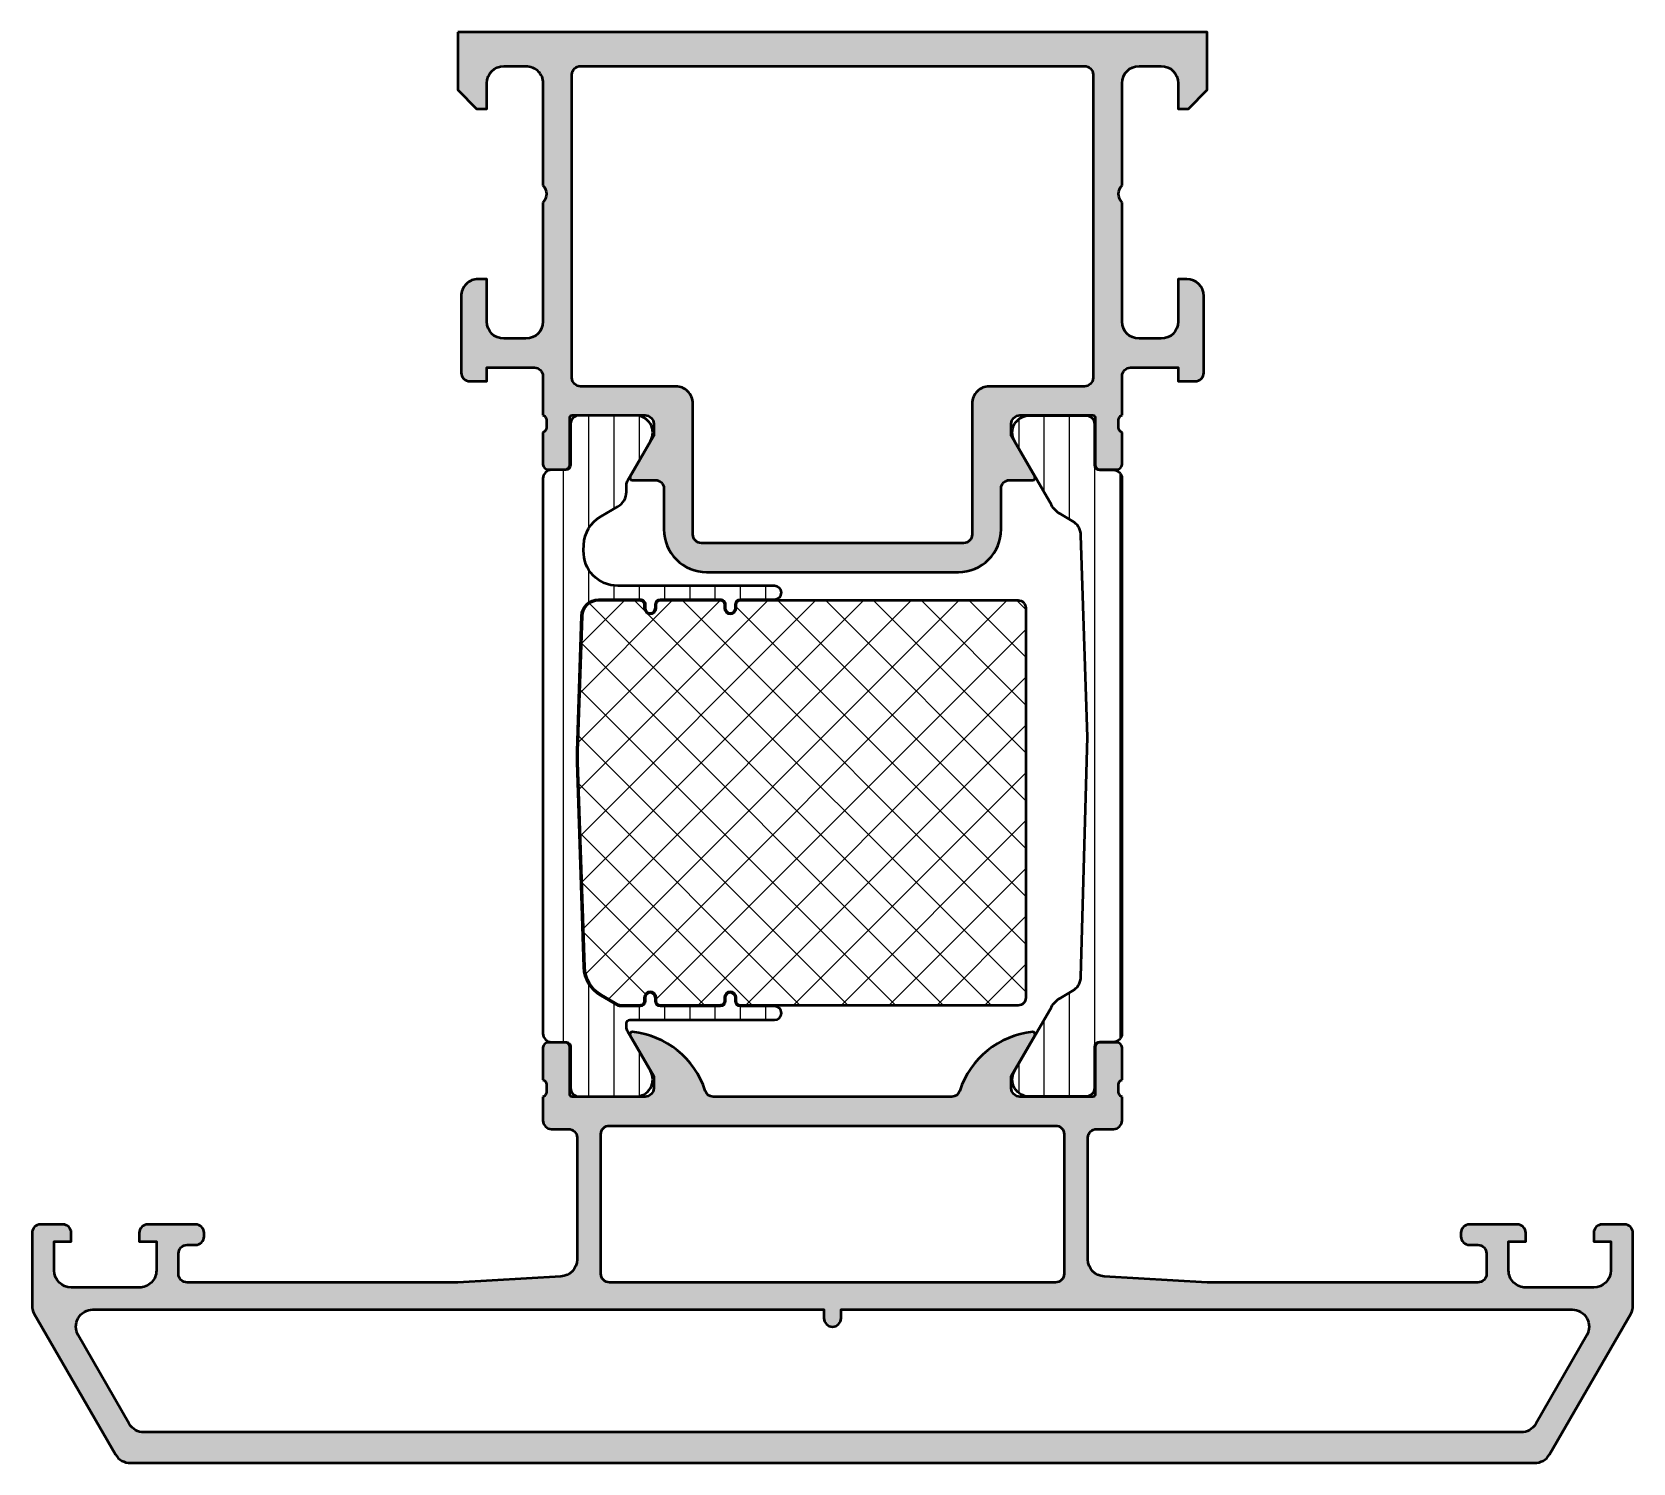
# Model space of a CAD drawing. Extents: x 0 to 94, y 1 to 85.
import ezdxf

# ---------------------------------------------------------------- set-up
doc = ezdxf.new("R2010")
doc.units = 0
for name, color, linetype, lineweight in [('0S-Alu contour', 7, 'Continuous', 50), ('0S-Alu hatch', 252, 'Continuous', 25), ('0S-Plastic contour', 254, 'Continuous', 50), ('0S-Plastic hatch', 253, 'Continuous', 25), ('0S-PT contour', 91, 'Continuous', 50), ('0S-PT hatch', 103, 'Continuous', 25)]:
    doc.layers.add(name, color=color, linetype=linetype, lineweight=lineweight)
pattern_1 = [(90, (0, 0), (-1.4859, 0), [])]

# ---------------------------------------------------------------- blocks, each defined once
blk = doc.blocks.new('398040__44F98DFA_D580_48A5_B816_1C488D845932_')
at = {"layer": '0S-Alu hatch'}
h = blk.add_hatch(color=256, dxfattribs=at)
edge = h.paths.add_edge_path()
edge.add_line((24.99999099870699, 85), (24.99999099870585, 81.60000610351605))
edge.add_line((24.99999099870585, 81.60000610351605), (26.09998947282797, 80.50000000000014))
edge.add_line((26.09998947282797, 80.50000000000014), (26.69998794694895, 80.50000000000011))
edge.add_line((26.69998794694895, 80.50000000000011), (26.69998794694861, 82.00012054488425))
edge.add_ellipse((27.69999346654682, 82.00011502528507), major_axis=(-1.000005519613444, 0), ratio=1, start_angle=270.0003162478584, end_angle=359.99968375205344, ccw=False)
edge.add_line((27.69998794694997, 83.00012054488329), (28.99998336930107, 83.00012054488323))
edge.add_ellipse((28.99999862821769, 82.0001281744037), major_axis=(-0.9999923705959503, 0), ratio=1, start_angle=179.9991257291162, end_angle=270.00087427819267, ccw=False)
edge.add_line((29.99999099869722, 82.00011291561464), (29.99998336931169, 75.99999995296697))
edge.add_ellipse((29.47503578907963, 75.50000761257805), major_axis=(-0.7249567590133342, 0), ratio=1, start_angle=136.3947622149098, end_angle=223.6052377851353, ccw=False)
edge.add_line((29.99998336931209, 75.00001527218951), (30.00003665586455, 67.99999972534704))
edge.add_ellipse((28.99997785813501, 68.00005852307638), major_axis=(-1.000058799458021, 0), ratio=1, start_angle=90.00336866361351, end_angle=179.996631336242, ccw=False)
edge.add_line((29.0000366558635, 66.99999972534683), (27.69998782773912, 66.99999972534735))
edge.add_ellipse((27.7000753444217, 68.00008712281036), major_axis=(-1.000087401292255, 0), ratio=1, start_angle=0.0050070680665044165, end_angle=89.9949861016662, ccw=False)
edge.add_line((26.69998794694827, 67.99999972534886), (26.69998794694864, 70.50001525878903))
edge.add_line((26.69998794694864, 70.50001525878903), (26.19998794693852, 70.50001525878886))
edge.add_arc((26.19996505789214, 69.5000381462446), 0.9999771128062166, 89.9986885242292, 180.0034971356453)
edge.add_line((25.19998794694861, 69.4999771111102), (25.20004898210506, 64.99999972534707))
edge.add_arc((25.70001824148464, 64.99997661371029), 0.4999692599137589, 179.9973514386468, 270.0035228322613)
edge.add_line((25.70004898210554, 64.50000735474157), (26.70004898210475, 64.49999972534715))
edge.add_line((26.70004898210475, 64.49999972534715), (26.70004898210475, 65.29999514771066))
edge.add_line((26.70004898210475, 65.29999514771066), (29.50003665586475, 65.29999514771058))
edge.add_ellipse((29.50003665586481, 64.79999514771072), major_axis=(-0.4999999999998579, 0), ratio=1, start_angle=180, end_angle=270.00000000000614, ccw=False)
edge.add_line((30.00003665586466, 64.79999514771072), (30.00003665586421, 62.50033720962844))
edge.add_ellipse((29.92120020932116, 62.23281661763532), major_axis=(-0.2788950563274364, 0), ratio=1, start_angle=178.8354106259032, end_angle=253.5801235805065, ccw=False)
edge.add_line((30.20003765586421, 62.22714820963695), (30.20003765586421, 61.77355420963696))
edge.add_ellipse((29.92116956022104, 61.76789355015989), major_axis=(-0.2789255417371471, 0), ratio=1, start_angle=106.42459455535419, end_angle=181.1628700728881, ccw=False)
edge.add_line((30.00003665586421, 61.50035020963695), (30.00003665586421, 59.62033920962844))
edge.add_arc((30.30003665586421, 59.62033920962844), 0.3000000000000043, 180, 270)
edge.add_line((30.30003665586421, 59.32033920962844), (31.28001097490699, 59.32033920962844))
edge.add_arc((31.28001097490699, 59.62033920962845), 0.3000000000000043, 269.9999999999993, 360)
edge.add_line((31.580010974907, 59.62033920962845), (31.580010974907, 62.38033720962843))
edge.add_ellipse((31.70001097490658, 62.38033720962842), major_axis=(-0.1199999999995818, 0), ratio=1, start_angle=270.0000000000034, end_angle=360, ccw=False)
edge.add_line((31.70001097490657, 62.500337209628), (35.99999361723296, 62.50034669530624))
edge.add_ellipse((36.00000393734346, 62.00035701541653), major_axis=(-0.4999896799962082, 0), ratio=1, start_angle=179.9988173780284, end_angle=270.00118262196145, ccw=False)
edge.add_line((36.49999361723317, 62.00034669530595), (36.49999361723293, 61.30034974706417))
edge.add_line((36.49999361723293, 61.30034974706417), (35.11174898832705, 58.89582399022776))
edge.add_arc((35.23871003118762, 58.83914027023604), 0.1390401039856604, 155.9408883990604, 266.6087467658954)
edge.add_line((35.23048525541681, 58.70034364354842), (36.59999361722789, 58.70034364354841))
edge.add_ellipse((36.59999361723266, 58.20034364354854), major_axis=(-0.4999999999998721, 0), ratio=1, start_angle=180, end_angle=270.0000000005455, ccw=False)
edge.add_line((37.09999361723253, 58.20034364354854), (37.09999361723312, 55.80003967285242))
edge.add_arc((39.59999361723354, 55.8000396728522), 2.500000000000415, 180, 270.0000000000002)
edge.add_line((39.59999361723355, 53.30003967285178), (54.39987178941673, 53.30003967285211))
edge.add_arc((54.39987178941674, 55.80003967285222), 2.500000000000113, 269.9999999999998, 360)
edge.add_line((56.89987178941684, 55.80003967285222), (56.89987178941684, 58.20034364354868))
edge.add_ellipse((57.399871789416, 58.20034364354858), major_axis=(-0.4999999999991545, 0), ratio=1, start_angle=269.9999999994178, end_angle=360, ccw=False)
edge.add_line((57.39987178942108, 58.70034364354774), (58.76938015123339, 58.70034364354774))
edge.add_arc((58.76115537546215, 58.83914027023583), 0.1390401039861504, 273.3912532342744, 384.0591116010899)
edge.add_line((58.88811641832301, 58.89582399022808), (57.49987178941676, 61.30034974706317))
edge.add_line((57.49987178941676, 61.30034974706317), (57.49987178941698, 62.00034669530556))
edge.add_ellipse((57.99986146930676, 62.00035701541648), major_axis=(-0.4999896799962792, 0), ratio=1, start_angle=-90.00118262192979, end_angle=0.0011826219716795094, ccw=False)
edge.add_line((57.99987178941698, 62.50034669530625), (62.29993820799101, 62.5003372094434))
edge.add_ellipse((62.29993820799101, 62.38038557645545), major_axis=(-0.1199516329879557, 0), ratio=1, start_angle=180, end_angle=270.0000000000034, ccw=False)
edge.add_line((62.41988984097897, 62.38038557645545), (62.41988984097898, 59.62038757645546))
edge.add_arc((62.71988984097899, 59.62038757645546), 0.3000000000000078, 180, 269.9999999999986)
edge.add_line((62.71988984097898, 59.32038757645544), (63.69986416002177, 59.32038757645544))
edge.add_arc((63.69986416002177, 59.62038757645544), 0.3000000000000043, 270, 360)
edge.add_line((63.99986416002178, 59.62038757645544), (63.99986416002177, 61.50039857646396))
edge.add_ellipse((64.07873125566496, 61.7679419169869), major_axis=(-0.2789255417371639, 0), ratio=1, start_angle=-1.1628700728853119, end_angle=73.57540544464138, ccw=False)
edge.add_line((63.79986316002177, 61.77360257646395), (63.79986316002177, 62.22719657646395))
edge.add_ellipse((64.07870060656482, 62.2328649844623), major_axis=(-0.2788950563274373, 0), ratio=1, start_angle=-73.58012358050922, end_angle=1.1645893740924862, ccw=False)
edge.add_line((63.99986416002178, 62.50038557645543), (63.99986416002257, 64.79999514771055))
edge.add_ellipse((64.4998641600227, 64.79999514771056), major_axis=(-0.5000000000001208, 0), ratio=1, start_angle=270.00000000000165, end_angle=360, ccw=False)
edge.add_line((64.49986416002268, 65.29999514771069), (67.29985183378203, 65.29999514771077))
edge.add_line((67.29985183378203, 65.29999514771077), (67.29985183378203, 64.49999972534715))
edge.add_line((67.29985183378203, 64.49999972534715), (68.29985183378203, 64.50000735474154))
edge.add_arc((68.29988257440252, 64.99997661370998), 0.4999692599134721, 269.9964771677863, 360.0026485613531)
edge.add_line((68.79985183378182, 64.999999725347), (68.79991286893805, 69.49999972534692))
edge.add_arc((67.7998253983689, 69.49991225477811), 1.000087474394374, 0.0050112559646679, 89.99498874390596)
edge.add_line((67.79991286893805, 70.49999972534727), (67.29991286893805, 70.49999972534727))
edge.add_line((67.29991286893805, 70.49999972534727), (67.29991286893794, 67.9999997253475))
edge.add_ellipse((66.29982547146477, 68.0000871228099), major_axis=(-1.00008740129199, 0), ratio=1, start_angle=90.00501389832527, end_angle=179.994992931788, ccw=False)
edge.add_line((66.2999129881472, 66.99999972534715), (64.99986416002268, 66.99999972534738))
edge.add_ellipse((64.9999229577515, 68.0000585230764), major_axis=(-1.000058799457524, 0), ratio=1, start_angle=0.0033686637580103707, end_angle=89.99663133636778, ccw=False)
edge.add_line((63.99986416002246, 67.99999972534539), (63.99986416002246, 74.99999972534727))
edge.add_ellipse((64.52470350034099, 75.49999972534727), major_axis=(-0.7248836686986376, 0), ratio=1, start_angle=-43.61157673630407, end_angle=43.611576736303675, ccw=False)
edge.add_line((63.99986416002246, 75.99999972534727), (63.99986416002256, 82.00043483925435))
edge.add_ellipse((64.99991896871019, 82.00038766035019), major_axis=(-1.000054809800492, 0), ratio=1, start_angle=270.0031401344274, end_angle=359.997296995918, ccw=False)
edge.add_line((64.99986416002162, 83.00044246864876), (66.29991298814736, 83.00044246864852))
edge.add_ellipse((66.29982654253158, 82.0003561415644), major_axis=(-1.000086330820219, 0), ratio=1, start_angle=180.0053828449331, end_angle=269.99504745860844, ccw=False)
edge.add_line((67.29991286893826, 82.00045009804211), (67.29991286893794, 80.49999257278967))
edge.add_line((67.29991286893794, 80.49999257278967), (67.89988845487623, 80.49999257278986))
edge.add_line((67.89988845487623, 80.49999257278986), (68.99986404558608, 81.59996792030879))
edge.add_line((68.99986404558608, 81.59996792030879), (68.99986404558622, 85.00000000000033))
edge.add_line((68.99986404558622, 85.00000000000033), (24.99999099870699, 85))
edge = h.paths.add_edge_path()
edge.add_ellipse((32.19998642130246, 82.50000305175816), major_axis=(-0.5000000002325466, 0), ratio=1, start_angle=269.99825147215273, end_angle=360, ccw=False)
edge.add_line((32.20000168008646, 83.00000305175784), (61.79984890123357, 83.00000305175809))
edge.add_ellipse((61.79984616036562, 82.50000031089014), major_axis=(-0.500002740875468, 0), ratio=1, start_angle=180.0003140784808, end_angle=269.9996859213895, ccw=False)
edge.add_line((62.29984890123358, 82.50000305175763), (62.29984890123335, 64.70034974706374))
edge.add_ellipse((61.79984890123318, 64.70034974706374), major_axis=(-0.5000000000001706, 0), ratio=1, start_angle=90.00000000000648, end_angle=180, ccw=False)
edge.add_line((61.79984890123323, 64.20034974706357), (56.19987636705359, 64.20034974706414))
edge.add_arc((56.19987431988976, 63.20035179422808), 0.9999979528381494, 89.99988270591233, 180.0001172937092)
edge.add_line((55.1998763670537, 63.20034974706402), (55.19985347886999, 55.49999694824267))
edge.add_ellipse((54.69984274668643, 55.50003819936842), major_axis=(-0.5000107338851818, 0), ratio=1, start_angle=90.00210403669212, end_angle=179.99527307066, ccw=False)
edge.add_line((54.69986110826453, 55.00002746582038), (39.30000429838553, 55.00002746582048))
edge.add_ellipse((39.30002265996374, 55.50003819936842), major_axis=(-0.5000107338850684, 0), ratio=1, start_angle=0.004726929340108654, end_angle=89.99789596329572, ccw=False)
edge.add_line((38.80001192778029, 55.49999694824226), (38.79998903959647, 63.20034974707034))
edge.add_arc((37.79999108676025, 63.20035179422757), 0.99999795283832, 359.9998827062908, 450.0001172940974)
edge.add_line((37.79998903959624, 64.2003497470638), (32.19998642106957, 64.2003497470638))
edge.add_ellipse((32.19998642106968, 64.70034974706368), major_axis=(-0.4999999999998864, 0), ratio=1, start_angle=0, end_angle=89.99999999998698, ccw=False)
edge.add_line((31.6999864210698, 64.70034974706368), (31.69998642106991, 82.50000305175816))
at = {"layer": '0S-Alu contour', "color": 7}
for points in [[(24.99999099870699, 85), (24.99999099870585, 81.60000610351605), (26.09998947282797, 80.50000000000014), (26.69998794694895, 80.50000000000011), (26.69998794694861, 82.00012054488425)], [(67.29991286893826, 82.00045009804211), (67.29991286893794, 80.49999257278967), (67.89988845487623, 80.49999257278986), (68.99986404558608, 81.59996792030879), (68.99986404558622, 85.00000000000033), (24.99999099870699, 85)], [(27.69998794694997, 83.00012054488329), (28.99998336930107, 83.00012054488323)], [(32.20000168008646, 83.00000305175784), (61.79984890123357, 83.00000305175809)], [(64.99986416002162, 83.00044246864876), (66.29991298814736, 83.00044246864852)], [(29.99999099869722, 82.00011291561464), (29.99998336931169, 75.99999995296697)], [(31.6999864210698, 64.70034974706368), (31.69998642106991, 82.50000305175816)], [(62.29984890123358, 82.50000305175763), (62.29984890123335, 64.70034974706374)], [(63.99986416002246, 75.99999972534727), (63.99986416002256, 82.00043483925435)], [(29.99998336931209, 75.00001527218951), (30.00003665586455, 67.99999972534704)], [(63.99986416002246, 67.99999972534539), (63.99986416002246, 74.99999972534727)], [(26.69998794694827, 67.99999972534886), (26.69998794694864, 70.50001525878903), (26.19998794693852, 70.50001525878886)], [(67.79991286893805, 70.49999972534727), (67.29991286893805, 70.49999972534727), (67.29991286893794, 67.9999997253475)], [(25.19998794694861, 69.4999771111102), (25.20004898210506, 64.99999972534707)], [(68.79985183378182, 64.999999725347), (68.79991286893805, 69.49999972534692)], [(29.0000366558635, 66.99999972534683), (27.69998782773912, 66.99999972534735)], [(66.2999129881472, 66.99999972534715), (64.99986416002268, 66.99999972534738)], [(25.70004898210554, 64.50000735474157), (26.70004898210475, 64.49999972534715), (26.70004898210475, 65.29999514771066), (29.50003665586475, 65.29999514771058)], [(64.49986416002268, 65.29999514771069), (67.29985183378203, 65.29999514771077), (67.29985183378203, 64.49999972534715), (68.29985183378203, 64.50000735474154)], [(30.00003665586466, 64.79999514771072), (30.00003665586421, 62.50033720962844)], [(37.79998903959624, 64.2003497470638), (32.19998642106957, 64.2003497470638)], [(61.79984890123323, 64.20034974706357), (56.19987636705359, 64.20034974706414)], [(63.99986416002178, 62.50038557645543), (63.99986416002257, 64.79999514771055)], [(38.80001192778029, 55.49999694824226), (38.79998903959647, 63.20034974707034)], [(55.1998763670537, 63.20034974706402), (55.19985347886999, 55.49999694824267)], [(30.20003765586421, 62.22714820963695), (30.20003765586421, 61.77355420963696)], [(31.580010974907, 59.62033920962845), (31.580010974907, 62.38033720962843)], [(31.70001097490657, 62.500337209628), (35.99999361723296, 62.50034669530624)], [(57.99987178941698, 62.50034669530625), (62.29993820799101, 62.5003372094434)], [(62.41988984097897, 62.38038557645545), (62.41988984097898, 59.62038757645546)], [(63.79986316002177, 61.77360257646395), (63.79986316002177, 62.22719657646395)], [(30.00003665586421, 61.50035020963695), (30.00003665586421, 59.62033920962844)], [(36.49999361723317, 62.00034669530595), (36.49999361723293, 61.30034974706417), (35.11174898832705, 58.89582399022776)], [(58.88811641832301, 58.89582399022808), (57.49987178941676, 61.30034974706317), (57.49987178941698, 62.00034669530556)], [(63.99986416002178, 59.62038757645544), (63.99986416002177, 61.50039857646396)], [(30.30003665586421, 59.32033920962844), (31.28001097490699, 59.32033920962844)], [(62.71988984097898, 59.32038757645544), (63.69986416002177, 59.32038757645544)], [(35.23048525541681, 58.70034364354842), (36.59999361722789, 58.70034364354841)], [(57.39987178942108, 58.70034364354774), (58.76938015123339, 58.70034364354774)], [(37.09999361723253, 58.20034364354854), (37.09999361723312, 55.80003967285242)], [(56.89987178941684, 55.80003967285222), (56.89987178941684, 58.20034364354868)], [(54.69986110826453, 55.00002746582038), (39.30000429838553, 55.00002746582048)], [(39.59999361723355, 53.30003967285178), (54.39987178941673, 53.30003967285211)]]:
    blk.add_lwpolyline(points, dxfattribs=at)
at = {"layer": '0S-Alu contour', "color": 7, "extrusion": (0, 0, -1)}
for centre, radius, start, end in [((-27.69999346654682, 82.00011502528507), 1.000005519613444, 0.0003162479465275, 89.9996837521416), ((-28.99999862821769, 82.0001281744037), 0.9999923705959503, 89.99912572180733, 180.0008742708838), ((-32.19998642130246, 82.50000305175816), 0.5000000002325466, 0, 90.00174852784727), ((-61.79984616036562, 82.50000031089014), 0.500002740875468, 90.00031407861044, 179.9996859215192), ((-64.99991896871019, 82.00038766035019), 1.000054809800492, 0.0027030040819815, 89.99685986557262), ((-66.29982654253158, 82.0003561415644), 1.000086330820219, 90.00495254139155, 179.9946171550669), ((-29.47503578907963, 75.50000761257805), 0.7249567590133342, 136.3947622148647, 223.6052377850902), ((-64.52470350034099, 75.49999972534727), 0.7248836686986376, 316.3884232636963, 43.6115767363041), ((-27.7000753444217, 68.00008712281036), 1.000087401292255, 270.0050138983338, 359.9949929319335), ((-28.99997785813501, 68.00005852307638), 1.000058799458021, 180.003368663758, 269.9966313363865), ((-64.9999229577515, 68.0000585230764), 1.000058799457524, 270.0033686636322, 359.996631336242), ((-66.29982547146477, 68.0000871228099), 1.00008740129199, 180.0050070682121, 269.9949861016747), ((-29.50003665586481, 64.79999514771072), 0.4999999999998579, 89.99999999999388, 180), ((-64.4998641600227, 64.79999514771056), 0.5000000000001208, 0, 89.99999999999837), ((-32.19998642106968, 64.70034974706368), 0.4999999999998864, 270.000000000013, 0), ((-61.79984890123318, 64.70034974706374), 0.5000000000001706, 180, 269.9999999999935), ((-29.92120020932116, 62.23281661763532), 0.2788950563274364, 106.4198764194935, 181.1645893740969), ((-31.70001097490658, 62.38033720962842), 0.1199999999995818, 0, 89.99999999999662), ((-36.00000393734346, 62.00035701541653), 0.4999896799962082, 89.99881737803852, 180.0011826219717), ((-57.99986146930676, 62.00035701541648), 0.4999896799962792, 359.9988173780283, 90.00118262192973), ((-62.29993820799101, 62.38038557645545), 0.1199516329879557, 89.99999999999662, 180), ((-64.07870060656482, 62.2328649844623), 0.2788950563274373, 358.8354106259075, 73.58012358050927), ((-29.92116956022104, 61.76789355015989), 0.2789255417371471, 178.8371299271119, 253.5754054446458), ((-64.07873125566496, 61.7679419169869), 0.2789255417371639, 286.4245945553586, 1.162870072885284), ((-36.59999361723266, 58.20034364354854), 0.4999999999998721, 89.99999999945447, 180), ((-57.399871789416, 58.20034364354858), 0.4999999999991545, 0, 90.00000000058216), ((-39.30002265996374, 55.50003819936842), 0.5000107338850684, 270.0021040367043, 359.9952730706599), ((-54.69984274668643, 55.50003819936842), 0.5000107338851818, 180.0047269293401, 269.9978959633079)]:
    blk.add_arc(centre, radius, start, end, dxfattribs=at)
at = {"layer": '0S-Alu contour', "color": 7}
for centre, radius, start, end in [((26.19996505789214, 69.5000381462446), 0.9999771128062166, 89.9986885242292, 180.0034971356453), ((67.7998253983689, 69.49991225477811), 1.000087474394374, 0.0050112559646679, 89.99498874390596), ((25.70001824148464, 64.99997661371029), 0.4999692599137589, 179.9973514386468, 270.0035228322613), ((68.29988257440252, 64.99997661370998), 0.4999692599134721, 269.9964771677863, 0.0026485613531484), ((37.79999108676025, 63.20035179422757), 0.99999795283832, 359.9998827062908, 90.00011729409745), ((56.19987431988976, 63.20035179422808), 0.9999979528381494, 89.99988270591233, 180.0001172937092), ((30.30003665586421, 59.62033920962844), 0.3000000000000043, 180, 270), ((31.28001097490699, 59.62033920962845), 0.3000000000000043, 269.9999999999993, 0), ((62.71988984097899, 59.62038757645546), 0.3000000000000078, 180, 269.9999999999986), ((63.69986416002177, 59.62038757645544), 0.3000000000000043, 270, 0), ((35.23871003118762, 58.83914027023604), 0.1390401039856604, 155.9408883990604, 266.6087467658954), ((58.76115537546215, 58.83914027023583), 0.1390401039861504, 273.3912532342744, 24.05911160108992), ((39.59999361723354, 55.8000396728522), 2.500000000000415, 180, 270.0000000000002), ((54.39987178941674, 55.80003967285222), 2.500000000000113, 269.9999999999998, 0)]:
    blk.add_arc(centre, radius, start, end, dxfattribs=at)
blk = doc.blocks.new('284163__CD37706F_D395_4E23_A7D4_A0CE91E773E0___7D90B9B9_1B23_477F_A422_43624CDB668D_')
at = {"layer": '0S-Plastic hatch'}
h = blk.add_hatch(dxfattribs=at)
h.set_pattern_fill('ANSI31', color=256, scale=0.4680000000000001, angle=45, style=0)
h.set_pattern_definition(pattern_1)
edge = h.paths.add_edge_path()
edge.add_line((30.00003665586419, 58.78999250437644), (30.00003665586422, 26.20998650437637))
edge.add_arc((30.50003665586422, 26.20998650437637), 0.5, 180, 270.0000000000081)
edge.add_line((30.50003665586429, 25.70998650437637), (31.32036932912176, 25.70998650437648))
edge.add_ellipse((31.32036932912177, 25.40998650437642), major_axis=(-0.3000000000000647, 0), ratio=1, start_angle=180, end_angle=270.0000000000007, ccw=False)
edge.add_line((31.62036932912183, 25.40998650437642), (31.62003469981566, 23.00998812144017))
edge.add_arc((32.12003067725435, 23.00998548181517), 0.4999959774456543, 179.9996975182267, 270.0003024811965)
edge.add_line((32.12003331687951, 22.50998950437649), (35.43519600369568, 22.50998950437649))
edge.add_arc((35.44707344677556, 23.50991896506141), 0.9999999999998763, 269.3194566383534, 389.9999965993499)
edge.add_line((36.31309888023615, 24.00991891366054), (34.96702393913387, 26.34138942201761))
edge.add_ellipse((35.40003665586415, 26.59138939631712), major_axis=(-0.4999999999998948, 0), ratio=1, start_angle=0, end_angle=29.99999659934548, ccw=False)
edge.add_line((34.90003665586426, 26.59138939631715), (34.90003665586423, 26.8100022334565))
edge.add_ellipse((35.10003665586421, 26.8100022334565), major_axis=(-0.1999999999999815, 0), ratio=1, start_angle=269.99999999999795, end_angle=360, ccw=False)
edge.add_line((35.10003665586422, 27.01000223345648), (43.60003665586424, 27.01000223345643))
edge.add_arc((43.60003665586425, 27.41000223345642), 0.3999999999999879, 269.999999999998, 449.9999999999979)
edge.add_line((43.60003665586427, 27.81000223345641), (41.60003665586432, 27.81000223345644))
edge.add_ellipse((41.60003665586435, 28.1100022334565), major_axis=(-0.3000000000000575, 0), ratio=1, start_angle=0, end_angle=89.99999999999591, ccw=False)
edge.add_line((41.30003665586428, 28.11000223345649), (41.3000366558642, 28.31000223345652))
edge.add_arc((41.00003665586423, 28.31000223345652), 0.2999999999999687, 0, 180)
edge.add_line((40.70003665586426, 28.31000223345652), (40.70003665586435, 28.11000223345662))
edge.add_ellipse((40.40003665586417, 28.11000223345656), major_axis=(-0.3000000000001748, 0), ratio=1, start_angle=90.000000000015, end_angle=180, ccw=False)
edge.add_line((40.40003665586425, 27.81000223345638), (36.90003665586425, 27.81000223345647))
edge.add_ellipse((36.90003665586426, 28.11000223345649), major_axis=(-0.300000000000022, 0), ratio=1, start_angle=0, end_angle=89.99999999999733, ccw=False)
edge.add_line((36.60003665586424, 28.11000223345649), (36.60003665586413, 28.31000223345652))
edge.add_arc((36.30003665586415, 28.31000223345652), 0.2999999999999829, 0, 180)
edge.add_line((36.00003665586417, 28.31000223345652), (36.00003665586425, 28.11000223345656))
edge.add_ellipse((35.70003665586423, 28.11000223345652), major_axis=(-0.3000000000000256, 0), ratio=1, start_angle=90.00000000000682, end_angle=180, ccw=False)
edge.add_line((35.70003665586426, 27.8100022334565), (34.53593504066382, 27.81000223345652))
edge.add_ellipse((34.53593504066384, 28.010002233088), major_axis=(-0.1999999996314727, 0), ratio=1, start_angle=59.99999999999301, end_angle=89.99999999999392, ccw=False)
edge.add_line((34.43593504084808, 27.83679715265027), (33.39913255755735, 28.43539521648166))
edge.add_ellipse((34.39913239212839, 30.16744611064351), major_axis=(-1.999999992277242, 0), ratio=1, start_angle=1.7229977105125158, end_angle=60.00000534461242, ccw=False)
edge.add_line((32.40003665586426, 30.10731120930062), (32.00541722590028, 42.13200459598545))
edge.add_ellipse((42.00003665584349, 42.46000223345704), major_axis=(-9.99999999997926, 0), ratio=1, start_angle=-1.8796251589935764, end_angle=1.8796251589964754, ccw=False)
edge.add_line((32.00541722590025, 42.78799987092812), (32.26319157721832, 50.72280199720378))
edge.add_ellipse((33.26265352021472, 50.69000223345658), major_axis=(-1.000000000000002, 0), ratio=1, start_angle=269.9999999999992, end_angle=358.12037484100546, ccw=False)
edge.add_line((33.26265352021473, 51.69000223345658), (35.70003665586428, 51.6900022334565))
edge.add_ellipse((35.70003665586428, 51.39000223345654), major_axis=(-0.2999999999999687, 0), ratio=1, start_angle=180, end_angle=270.00000000000136, ccw=False)
edge.add_line((36.00003665586425, 51.39000223345654), (36.00003665586422, 51.19000223345652))
edge.add_arc((36.3000366558642, 51.19000223345651), 0.2999999999999829, 180, 360)
edge.add_line((36.60003665586419, 51.19000223345651), (36.60003665586419, 51.3900022334565))
edge.add_ellipse((36.90003665586414, 51.3900022334565), major_axis=(-0.2999999999999545, 0), ratio=1, start_angle=270, end_angle=360, ccw=False)
edge.add_line((36.90003665586414, 51.69000223345646), (40.40003665586439, 51.69000223345651))
edge.add_ellipse((40.4000366558644, 51.39000223345659), major_axis=(-0.299999999999919, 0), ratio=1, start_angle=180, end_angle=270.00000000000136, ccw=False)
edge.add_line((40.70003665586432, 51.39000223345659), (40.70003665586424, 51.19000223345648))
edge.add_arc((41.00003665586423, 51.19000223345651), 0.2999999999999971, 180, 360)
edge.add_line((41.30003665586423, 51.19000223345651), (41.30003665586428, 51.39000223345651))
edge.add_ellipse((41.60003665586425, 51.39000223345655), major_axis=(-0.2999999999999687, 0), ratio=1, start_angle=270.00000000000273, end_angle=360, ccw=False)
edge.add_line((41.60003665586424, 51.69000223345651), (43.60003665586424, 51.6900022334565))
edge.add_arc((43.60003665586424, 52.09000223345649), 0.3999999999999844, 270, 450)
edge.add_line((43.60003665586424, 52.49000223345647), (34.38789806816391, 52.49000223345642))
edge.add_ellipse((34.38789806816388, 54.49000223345644), major_axis=(-2.000000000000014, 0), ratio=1, start_angle=-1.8796251589948838, end_angle=90.0000000000008, ccw=False)
edge.add_line((32.38897418217108, 54.55560176095083), (32.4000366558642, 54.89269325761212))
edge.add_ellipse((34.3991323998477, 54.8325583560371), major_axis=(-2.000000000000091, 0), ratio=1, start_angle=299.9999946553896, end_angle=358.2770022894894, ccw=False)
edge.add_line((33.39913256141517, 56.56460925688709), (34.40003657508047, 57.14248132995298))
edge.add_arc((33.90003665586416, 58.00850678037795), 1.000000000000033, 299.9999946553925, 360)
edge.add_line((34.9000366558642, 58.00850678037795), (34.90003665586426, 58.40858961243582))
edge.add_ellipse((35.40003665586421, 58.40858961243576), major_axis=(-0.4999999999999574, 0), ratio=1, start_angle=330.0000034006557, end_angle=360, ccw=False)
edge.add_line((34.96702393913388, 58.65858958673529), (36.31309888023627, 60.99006009509238))
edge.add_arc((35.44707344677565, 61.49006004369154), 0.9999999999999037, 330.0000034006489, 450.6805433616453)
edge.add_line((35.4351960036958, 62.48998950437648), (32.12003331687939, 62.48998950437648))
edge.add_arc((32.12003067725424, 61.98999352693769), 0.499995977445768, 89.99969751880435, 180.0003024805684)
edge.add_line((31.62003469981544, 61.989990887318), (31.62036932912172, 59.58999250437645))
edge.add_ellipse((31.3203693291217, 59.58999250437645), major_axis=(-0.3000000000000114, 0), ratio=1, start_angle=90.00000000001148, end_angle=180, ccw=False)
edge.add_line((31.32036932912177, 59.28999250437644), (30.50003665586419, 59.28999250437644))
edge.add_arc((30.50003665586419, 58.78999250437644), 0.5, 90, 180)
at = {"layer": '0S-Plastic contour', "color": 7}
for points in [[(35.4351960036958, 62.48998950437648), (32.12003331687939, 62.48998950437648)], [(31.62003469981544, 61.989990887318), (31.62036932912172, 59.58999250437645)], [(34.96702393913388, 58.65858958673529), (36.31309888023627, 60.99006009509238)], [(31.32036932912177, 59.28999250437644), (30.50003665586419, 59.28999250437644)], [(30.00003665586419, 58.78999250437644), (30.00003665586422, 26.20998650437637)], [(34.9000366558642, 58.00850678037795), (34.90003665586426, 58.40858961243582)], [(33.39913256141517, 56.56460925688709), (34.40003657508047, 57.14248132995298)], [(32.38897418217108, 54.55560176095083), (32.4000366558642, 54.89269325761212)], [(43.60003665586424, 52.49000223345647), (34.38789806816391, 52.49000223345642)], [(33.26265352021473, 51.69000223345658), (35.70003665586428, 51.6900022334565)], [(36.00003665586425, 51.39000223345654), (36.00003665586422, 51.19000223345652)], [(36.60003665586419, 51.19000223345651), (36.60003665586419, 51.3900022334565)], [(36.90003665586414, 51.69000223345646), (40.40003665586439, 51.69000223345651)], [(40.70003665586432, 51.39000223345659), (40.70003665586424, 51.19000223345648)], [(41.30003665586423, 51.19000223345651), (41.30003665586428, 51.39000223345651)], [(41.60003665586424, 51.69000223345651), (43.60003665586424, 51.6900022334565)], [(32.00541722590025, 42.78799987092812), (32.26319157721832, 50.72280199720378)], [(32.40003665586426, 30.10731120930062), (32.00541722590028, 42.13200459598545)], [(34.43593504084808, 27.83679715265027), (33.39913255755735, 28.43539521648166)], [(36.00003665586417, 28.31000223345652), (36.00003665586425, 28.11000223345656)], [(36.60003665586424, 28.11000223345649), (36.60003665586413, 28.31000223345652)], [(40.70003665586426, 28.31000223345652), (40.70003665586435, 28.11000223345662)], [(41.30003665586428, 28.11000223345649), (41.3000366558642, 28.31000223345652)], [(35.70003665586426, 27.8100022334565), (34.53593504066382, 27.81000223345652)], [(40.40003665586425, 27.81000223345638), (36.90003665586425, 27.81000223345647)], [(43.60003665586427, 27.81000223345641), (41.60003665586432, 27.81000223345644)], [(34.90003665586426, 26.59138939631715), (34.90003665586423, 26.8100022334565)], [(36.31309888023615, 24.00991891366054), (34.96702393913387, 26.34138942201761)], [(35.10003665586422, 27.01000223345648), (43.60003665586424, 27.01000223345643)], [(30.50003665586429, 25.70998650437637), (31.32036932912176, 25.70998650437648)], [(31.62036932912183, 25.40998650437642), (31.62003469981566, 23.00998812144017)], [(32.12003331687951, 22.50998950437649), (35.43519600369568, 22.50998950437649)]]:
    blk.add_lwpolyline(points, dxfattribs=at)
for centre, radius, start, end in [((32.12003067725424, 61.98999352693769), 0.499995977445768, 89.99969751880435, 180.0003024805684), ((35.44707344677565, 61.49006004369154), 0.9999999999999037, 330.0000034006489, 90.68054336164532), ((30.50003665586419, 58.78999250437644), 0.5, 90, 180), ((33.90003665586416, 58.00850678037795), 1.000000000000033, 299.9999946553925, 0), ((43.60003665586424, 52.09000223345649), 0.3999999999999844, 270, 90), ((36.3000366558642, 51.19000223345651), 0.2999999999999829, 180, 0), ((41.00003665586423, 51.19000223345651), 0.2999999999999971, 180, 0), ((36.30003665586415, 28.31000223345652), 0.2999999999999829, 0, 180), ((41.00003665586423, 28.31000223345652), 0.2999999999999687, 0, 180), ((43.60003665586425, 27.41000223345642), 0.3999999999999879, 269.999999999998, 89.99999999999797), ((30.50003665586422, 26.20998650437637), 0.5, 180, 270.0000000000081), ((35.44707344677556, 23.50991896506141), 0.9999999999998763, 269.3194566383534, 29.99999659934991), ((32.12003067725435, 23.00998548181517), 0.4999959774456543, 179.9996975182267, 270.0003024811965)]:
    blk.add_arc(centre, radius, start, end, dxfattribs=at)
at = {"layer": '0S-Plastic contour', "color": 7, "extrusion": (0, 0, -1)}
for centre, radius, start, end in [((-31.3203693291217, 59.58999250437645), 0.3000000000000114, 180, 269.9999999999885), ((-35.40003665586421, 58.40858961243576), 0.4999999999999574, 0, 29.99999659934428), ((-34.3991323998477, 54.8325583560371), 2.000000000000091, 1.722997710510562, 60.00000534461038), ((-34.38789806816388, 54.49000223345644), 2.000000000000014, 269.9999999999992, 1.879625158994947), ((-33.26265352021472, 50.69000223345658), 1.000000000000002, 1.879625158994559, 90.00000000000081), ((-35.70003665586428, 51.39000223345654), 0.2999999999999687, 89.99999999999864, 180), ((-36.90003665586414, 51.3900022334565), 0.2999999999999545, 0, 90), ((-40.4000366558644, 51.39000223345659), 0.299999999999919, 89.99999999999864, 180), ((-41.60003665586425, 51.39000223345655), 0.2999999999999687, 0, 89.99999999999729), ((-42.00003665584349, 42.46000223345704), 9.99999999997926, 358.1203748410035, 1.879625158993589), ((-34.39913239212839, 30.16744611064351), 1.999999992277242, 299.9999946553876, 358.2770022894875), ((-34.53593504066384, 28.010002233088), 0.1999999996314727, 270.0000000000061, 300.000000000007), ((-35.70003665586423, 28.11000223345652), 0.3000000000000256, 180, 269.9999999999932), ((-36.90003665586426, 28.11000223345649), 0.300000000000022, 270.0000000000027, 0), ((-40.40003665586417, 28.11000223345656), 0.3000000000001748, 180, 269.999999999985), ((-41.60003665586435, 28.1100022334565), 0.3000000000000575, 270.0000000000041, 0), ((-35.10003665586421, 26.8100022334565), 0.1999999999999815, 0, 90.00000000000205), ((-35.40003665586415, 26.59138939631712), 0.4999999999998948, 330.0000034006545, 0), ((-31.32036932912177, 25.40998650437642), 0.3000000000000647, 89.99999999999935, 180)]:
    blk.add_arc(centre, radius, start, end, dxfattribs=at)
blk = doc.blocks.new('284163__AC6A9613_CDB4_4783_960A_5907B646279E___E37B9AEB_A713_4C09_BD04_06123331AA9B_')
at = {"layer": '0S-Plastic hatch'}
h = blk.add_hatch(dxfattribs=at)
h.set_pattern_fill('ANSI31', color=256, scale=0.4680000000000001, angle=45, style=0)
h.set_pattern_definition(pattern_1)
edge = h.paths.add_edge_path()
edge.add_line((63.99000556992234, 58.78998982546693), (63.99000289195249, 26.20998650531575))
edge.add_ellipse((63.49000556992216, 26.2099838264065), major_axis=(-0.4999973220374942, 0), ratio=1, start_angle=89.99969301797529, end_angle=180.000306982385, ccw=False)
edge.add_line((63.49000289101297, 25.70998650437618), (62.67967155767985, 25.7099865043763))
edge.add_arc((62.67967155767986, 25.40998650437622), 0.3000000000000753, 90.00000000000136, 180)
edge.add_line((62.37967155767979, 25.40998650437622), (62.38000618698595, 23.00998812143999))
edge.add_ellipse((61.88001020954726, 23.00998548181501), major_axis=(-0.4999959774456543, 0), ratio=1, start_angle=89.99969751880349, end_angle=180.0003024817733, ccw=False)
edge.add_line((61.88000756992209, 22.50998950437632), (58.56484488310593, 22.50998950437631))
edge.add_ellipse((58.55296744002608, 23.50991896506123), major_axis=(-0.9999999999998797, 0), ratio=1, start_angle=-29.999996599349174, end_angle=90.68054336164528, ccw=False)
edge.add_line((57.68694200656547, 24.00991891366035), (59.85390553508648, 27.76321035766788))
edge.add_ellipse((61.15294368527604, 27.01321043476963), major_axis=(-1.499999999998432, 0), ratio=1, start_angle=299.9950461054329, end_angle=330.0000034006391, ccw=False)
edge.add_line((60.40305600521525, 28.31231338191752), (61.09105709083564, 28.70945168347257))
edge.add_arc((60.59113197079429, 29.57552031490507), 0.9999999999998793, 299.9950461054579, 358.0947021428516)
edge.add_line((61.59057911676814, 29.54227272244369), (61.9720211233456, 43.59998950343616))
edge.add_line((61.9720211233456, 43.59998950343616), (61.59057911676814, 55.45770628630869))
edge.add_arc((60.5911319707939, 55.4244586938471), 1.000000000000269, 1.905297857159096, 60.00495389455298)
edge.add_line((61.09105709083531, 56.29052732528005), (60.40305600521526, 56.68766562683504))
edge.add_ellipse((61.1529436852771, 57.9867685739839), major_axis=(-1.499999999999789, 0), ratio=1, start_angle=29.99999659935372, end_angle=60.00495389455108, ccw=False)
edge.add_line((59.85390553508626, 57.23676865108514), (57.68694200656534, 60.9900600950922))
edge.add_ellipse((58.55296744002597, 61.49006004369136), major_axis=(-0.9999999999999097, 0), ratio=1, start_angle=-90.68054336164528, end_angle=29.99999659935088, ccw=False)
edge.add_line((58.56484488310582, 62.48998950437631), (61.88000756992221, 62.48998950437631))
edge.add_ellipse((61.88001020954735, 61.9899935269375), major_axis=(-0.4999959774457751, 0), ratio=1, start_angle=179.9996975194317, end_angle=270.0003024811932, ccw=False)
edge.add_line((62.38000618698616, 61.98999088731781), (62.37967155767989, 59.58999250437626))
edge.add_arc((62.67967155767986, 59.58999250437623), 0.2999999999999829, 180, 269.9999999999986)
edge.add_line((62.67967155767985, 59.28999250437625), (63.49000289101309, 59.28999250437625))
edge.add_ellipse((63.49000556993664, 58.78999250439054), major_axis=(-0.4999999999928805, 0), ratio=1, start_angle=179.9996930188024, end_angle=270.0003069820262, ccw=False)
at = {"layer": '0S-Plastic contour', "color": 7}
for points in [[(58.56484488310582, 62.48998950437631), (61.88000756992221, 62.48998950437631)], [(62.38000618698616, 61.98999088731781), (62.37967155767989, 59.58999250437626)], [(59.85390553508626, 57.23676865108514), (57.68694200656534, 60.9900600950922)], [(62.67967155767985, 59.28999250437625), (63.49000289101309, 59.28999250437625)], [(63.99000556992234, 58.78998982546693), (63.99000289195249, 26.20998650531575)], [(61.09105709083531, 56.29052732528005), (60.40305600521526, 56.68766562683504)], [(61.59057911676814, 29.54227272244369), (61.9720211233456, 43.59998950343616), (61.59057911676814, 55.45770628630869)], [(60.40305600521525, 28.31231338191752), (61.09105709083564, 28.70945168347257)], [(57.68694200656547, 24.00991891366035), (59.85390553508648, 27.76321035766788)], [(62.37967155767979, 25.40998650437622), (62.38000618698595, 23.00998812143999)], [(63.49000289101297, 25.70998650437618), (62.67967155767985, 25.7099865043763)], [(61.88000756992209, 22.50998950437632), (58.56484488310593, 22.50998950437631)]]:
    blk.add_lwpolyline(points, dxfattribs=at)
at = {"layer": '0S-Plastic contour', "color": 7, "extrusion": (0, 0, -1)}
for centre, radius, start, end in [((-58.55296744002597, 61.49006004369136), 0.9999999999999097, 330.0000034006491, 90.68054336164532), ((-61.88001020954735, 61.9899935269375), 0.4999959774457751, 89.9996975188068, 180.0003024805684), ((-63.49000556993664, 58.78999250439054), 0.4999999999928805, 89.99969301797383, 180.0003069811977), ((-61.1529436852771, 57.9867685739839), 1.49999999999979, 299.995046105449, 330.0000034006463), ((-61.15294368527604, 27.01321043476963), 1.499999999998432, 29.99999659936088, 60.00495389456713), ((-63.49000556992216, 26.2099838264065), 0.4999973220374942, 179.999693017615, 270.0003069820247), ((-58.55296744002608, 23.50991896506123), 0.9999999999998797, 269.3194566383547, 29.99999659934919), ((-61.88001020954726, 23.00998548181501), 0.4999959774456543, 179.9996975182267, 270.0003024811965)]:
    blk.add_arc(centre, radius, start, end, dxfattribs=at)
at = {"layer": '0S-Plastic contour', "color": 7}
for centre, radius, start, end in [((62.67967155767986, 59.58999250437623), 0.2999999999999829, 180, 269.9999999999986), ((60.5911319707939, 55.4244586938471), 1.000000000000269, 1.905297857159096, 60.00495389455298), ((60.59113197079429, 29.57552031490507), 0.9999999999998793, 299.9950461054579, 358.0947021428516), ((62.67967155767986, 25.40998650437622), 0.3000000000000753, 90.00000000000136, 180)]:
    blk.add_arc(centre, radius, start, end, dxfattribs=at)
blk = doc.blocks.new('371250__6106EE3A_7262_47FA_8F64_D0658A08811B_')
at = {"layer": '0S-PT hatch'}
h = blk.add_hatch(dxfattribs=at)
h.set_pattern_fill('ANSI37', color=256, scale=0.625, angle=90, style=0)
h.set_pattern_definition([(135, (0, 0), (-1.403165018917055, -1.403165018917055), []), (225, (0, 0), (1.403165018917055, -1.403165018917055), [])])
edge = h.paths.add_edge_path()
edge.add_ellipse((57.90003665586418, 51.19000223345649), major_axis=(-0.4500000000000171, 0), ratio=1, start_angle=180, end_angle=270.0000000000018, ccw=False)
edge.add_line((58.3500366558642, 51.19000223345648), (58.35003665586423, 28.31000223345649))
edge.add_ellipse((57.90003665586425, 28.31000223345648), major_axis=(-0.4499999999999816, 0), ratio=1, start_angle=90.00000000000091, end_angle=180, ccw=False)
edge.add_line((57.90003665586425, 27.8600022334565), (41.60003665586422, 27.86000223345644))
edge.add_ellipse((41.60003665586424, 28.11000223345645), major_axis=(-0.2500000000000142, 0), ratio=1, start_angle=0, end_angle=89.99999999999352, ccw=False)
edge.add_line((41.35003665586423, 28.11000223345644), (41.35003665586419, 28.31000223345649))
edge.add_arc((41.00003665586418, 28.31000223345648), 0.3500000000000227, 0, 180)
edge.add_line((40.65003665586416, 28.31000223345648), (40.65003665586426, 28.11000223345648))
edge.add_ellipse((40.4000366558642, 28.11000223345651), major_axis=(-0.250000000000071, 0), ratio=1, start_angle=89.99999999999352, end_angle=180, ccw=False)
edge.add_line((40.40003665586417, 27.86000223345644), (36.90003665586421, 27.86000223345644))
edge.add_ellipse((36.90003665586422, 28.11000223345648), major_axis=(-0.2500000000000391, 0), ratio=1, start_angle=0, end_angle=89.9999999999967, ccw=False)
edge.add_line((36.65003665586418, 28.11000223345648), (36.65003665586421, 28.31000223345649))
edge.add_arc((36.30003665586419, 28.31000223345648), 0.3500000000000227, 0, 180)
edge.add_line((35.95003665586417, 28.31000223345648), (35.95003665586428, 28.11000223345649))
edge.add_ellipse((35.70003665586425, 28.11000223345653), major_axis=(-0.2500000000000355, 0), ratio=1, start_angle=89.99999999998528, end_angle=180, ccw=False)
edge.add_line((35.70003665586418, 27.8600022334565), (34.53593504066391, 27.8600022334565))
edge.add_ellipse((34.5359350429967, 28.01000224179379), major_axis=(-0.1500000083372975, 0), ratio=1, start_angle=59.99999910894451, end_angle=89.99999910894002, ccw=False)
edge.add_line((34.4609350368078, 27.88009842517221), (33.42413255351805, 28.47869648900293))
edge.add_ellipse((34.39913239212836, 30.16744611064341), major_axis=(-1.949999992277179, 0), ratio=1, start_angle=1.7210023747031755, end_angle=60.000005344608724, ccw=False)
edge.add_line((32.45001200879229, 30.10888246027171), (32.05539032305014, 42.13364458417228))
edge.add_ellipse((42.00028857712651, 42.46000227509019), major_axis=(-9.950251787083213, 0), ratio=1, start_angle=-1.8796724993547969, end_angle=1.8795778186367897, ccw=False)
edge.add_line((32.05539086236662, 42.78637639985521), (32.31316467436805, 50.72116200901635))
edge.add_ellipse((33.26265352021468, 50.6900022334565), major_axis=(-0.9500000000000488, 0), ratio=1, start_angle=269.99999999999784, end_angle=358.12037484100483, ccw=False)
edge.add_line((33.26265352021471, 51.64000223345655), (35.70003665586421, 51.64000223345651))
edge.add_ellipse((35.70003665586423, 51.39000223345651), major_axis=(-0.2499999999999929, 0), ratio=1, start_angle=180, end_angle=270.0000000000049, ccw=False)
edge.add_line((35.95003665586423, 51.3900022334565), (35.95003665586423, 51.19000223345649))
edge.add_arc((36.3000366558642, 51.1900022334565), 0.3499999999999801, 180, 360)
edge.add_line((36.65003665586418, 51.1900022334565), (36.65003665586418, 51.39000223345647))
edge.add_ellipse((36.90003665586417, 51.39000223345649), major_axis=(-0.2499999999999858, 0), ratio=1, start_angle=270, end_angle=360, ccw=False)
edge.add_line((36.90003665586417, 51.64000223345648), (40.40003665586428, 51.64000223345649))
edge.add_ellipse((40.40003665586428, 51.3900022334565), major_axis=(-0.2499999999999858, 0), ratio=1, start_angle=180, end_angle=270, ccw=False)
edge.add_line((40.65003665586426, 51.39000223345652), (40.65003665586424, 51.19000223345651))
edge.add_arc((41.00003665586422, 51.1900022334565), 0.3499999999999801, 180, 360)
edge.add_line((41.35003665586419, 51.1900022334565), (41.35003665586423, 51.39000223345654))
edge.add_ellipse((41.60003665586417, 51.39000223345654), major_axis=(-0.2499999999999432, 0), ratio=1, start_angle=270.00000000000324, end_angle=360, ccw=False)
edge.add_line((41.60003665586415, 51.64000223345649), (57.90003665586417, 51.64000223345651))
at = {"layer": '0S-PT contour', "color": 7}
for points in [[(33.26265352021471, 51.64000223345655), (35.70003665586421, 51.64000223345651)], [(35.95003665586423, 51.3900022334565), (35.95003665586423, 51.19000223345649)], [(36.65003665586418, 51.1900022334565), (36.65003665586418, 51.39000223345647)], [(36.90003665586417, 51.64000223345648), (40.40003665586428, 51.64000223345649)], [(40.65003665586426, 51.39000223345652), (40.65003665586424, 51.19000223345651)], [(41.35003665586419, 51.1900022334565), (41.35003665586423, 51.39000223345654)], [(41.60003665586415, 51.64000223345649), (57.90003665586417, 51.64000223345651)], [(58.3500366558642, 51.19000223345648), (58.35003665586423, 28.31000223345649)], [(32.05539086236662, 42.78637639985521), (32.31316467436805, 50.72116200901635)], [(32.45001200879229, 30.10888246027171), (32.05539032305014, 42.13364458417228)], [(34.4609350368078, 27.88009842517221), (33.42413255351805, 28.47869648900293)], [(35.95003665586417, 28.31000223345648), (35.95003665586428, 28.11000223345649)], [(36.65003665586418, 28.11000223345648), (36.65003665586421, 28.31000223345649)], [(40.65003665586416, 28.31000223345648), (40.65003665586426, 28.11000223345648)], [(41.35003665586423, 28.11000223345644), (41.35003665586419, 28.31000223345649)], [(35.70003665586418, 27.8600022334565), (34.53593504066391, 27.8600022334565)], [(40.40003665586417, 27.86000223345644), (36.90003665586421, 27.86000223345644)], [(57.90003665586425, 27.8600022334565), (41.60003665586422, 27.86000223345644)]]:
    blk.add_lwpolyline(points, dxfattribs=at)
at = {"layer": '0S-PT contour', "color": 7, "extrusion": (0, 0, -1)}
for centre, radius, start, end in [((-33.26265352021468, 50.6900022334565), 0.9500000000000488, 1.879625158995141, 90.00000000000216), ((-35.70003665586423, 51.39000223345651), 0.2499999999999929, 89.99999999999511, 180), ((-36.90003665586417, 51.39000223345649), 0.2499999999999858, 0, 90), ((-40.40003665586428, 51.3900022334565), 0.2499999999999858, 90, 180), ((-41.60003665586417, 51.39000223345654), 0.2499999999999432, 0, 89.99999999999675), ((-57.90003665586418, 51.19000223345649), 0.4500000000000171, 89.9999999999982, 180), ((-42.00028857712651, 42.46000227509019), 9.950251787083213, 358.1204221813632, 1.879672499354734), ((-34.39913239212836, 30.16744611064341), 1.949999992277179, 299.9999946553913, 358.2789976252968), ((-57.90003665586425, 28.31000223345648), 0.4499999999999816, 180, 269.9999999999991), ((-34.5359350429967, 28.01000224179379), 0.1500000083372975, 270.0000008910601, 300.0000008910555), ((-35.70003665586425, 28.11000223345653), 0.2500000000000355, 180, 270.0000000000147), ((-36.90003665586422, 28.11000223345648), 0.2500000000000391, 270.0000000000033, 0), ((-40.4000366558642, 28.11000223345651), 0.250000000000071, 180, 270.0000000000065), ((-41.60003665586424, 28.11000223345645), 0.2500000000000142, 270.0000000000065, 0)]:
    blk.add_arc(centre, radius, start, end, dxfattribs=at)
at = {"layer": '0S-PT contour', "color": 7}
for centre, radius, start, end in [((36.3000366558642, 51.1900022334565), 0.3499999999999801, 180, 0), ((41.00003665586422, 51.1900022334565), 0.3499999999999801, 180, 0), ((36.30003665586419, 28.31000223345648), 0.3500000000000227, 0, 180), ((41.00003665586418, 28.31000223345648), 0.3500000000000227, 0, 180)]:
    blk.add_arc(centre, radius, start, end, dxfattribs=at)
blk = doc.blocks.new('347480__6B364304_8D29_43BD_B2CE_F0F7A4046954_')
at = {"layer": '0S-Alu hatch'}
h = blk.add_hatch(color=256, dxfattribs=at)
edge = h.paths.add_edge_path()
edge.add_arc((30.50000089307732, 21.09999799728371), 0.5, 180, 270)
edge.add_line((30.50000089307732, 20.59999799728371), (31.50000089307731, 20.59999799728371))
edge.add_ellipse((31.50000089307731, 20.09999799728371), major_axis=(-0.5000000000000036, 0), ratio=1, start_angle=180, end_angle=269.9999999999996, ccw=False)
edge.add_line((32.00000089307732, 20.09999799728371), (32.00000089307732, 12.9444885253904))
edge.add_ellipse((31.00001022148989, 12.94447682080055), major_axis=(-0.9999906716559251, 0), ratio=1, start_angle=93.26926935201021, end_angle=180.0006706298244, ccw=False)
edge.add_line((31.05703824659294, 11.94611358642555), (25.00000280042686, 11.59999847412086))
edge.add_line((25.00000280042686, 11.59999847412086), (9.10000890394157, 11.59999847412086))
edge.add_ellipse((9.100005264584905, 12.0999948347642), major_axis=(-0.4999963606565802, 0), ratio=1, start_angle=-0.000417042864683026, end_angle=90.00041704258962, ccw=False)
edge.add_line((8.60000890394157, 12.09999847412327), (8.60000890394157, 13.30000305175747))
edge.add_ellipse((9.100011644809268, 13.30000031088989), major_axis=(-0.5000027408752105, 0), ratio=1, start_angle=270.0003140785809, end_angle=359.99968592151924, ccw=False)
edge.add_line((9.10000890394157, 13.80000305175758), (9.60000890394157, 13.80000305175758))
edge.add_arc((9.600021785517795, 14.29999017018136), 0.4999871185897141, 269.9985238420675, 360.0014761578453)
edge.add_line((10.10000890394157, 14.30000305175682), (10.10000890394157, 14.49999999999977))
edge.add_arc((9.600022703926255, 14.50001379998446), 0.4999862002057592, 359.9984185945515, 450.001581405406)
edge.add_line((9.60000890394157, 14.99999999999977), (6.799990593394694, 14.99999999999977))
edge.add_arc((6.800039329168681, 14.49995126422578), 0.5000487381489312, 90.00558416400675, 179.994415836045)
edge.add_line((6.299990593394694, 14.49999999999932), (6.299990593394694, 13.99999999999977))
edge.add_line((6.299990593394694, 13.99999999999977), (7.299990593394694, 13.99999999999977))
edge.add_line((7.299990593394694, 13.99999999999977), (7.299990593394694, 12.30000305175758))
edge.add_ellipse((6.300037843102484, 12.29995580302608), major_axis=(-0.999952751408484, 0), ratio=1, start_angle=89.9990412743008, end_angle=180.0027072808267, ccw=False)
edge.add_line((6.300021110973018, 11.30000305175758), (2.299990593394694, 11.30000305175758))
edge.add_ellipse((2.300033771894345, 12.30004623025723), major_axis=(-1.000043179431801, 0), ratio=1, start_angle=0.00247383901108833, end_angle=89.9975261610225, ccw=False)
edge.add_line((1.299990593394694, 12.300003051757), (1.300049721202311, 13.99999999999989))
edge.add_line((1.300049721202311, 13.99999999999989), (2.300049721202311, 13.99999999999977))
edge.add_line((2.300049721202311, 13.99999999999977), (2.300049721202311, 14.49999999999977))
edge.add_arc((1.799999769986369, 14.49995004878383), 0.500049953710817, 0.0057234159238532, 89.99427658409537)
edge.add_line((1.800049721202283, 14.99999999999977), (0.5000008930773119, 14.99999999999977))
edge.add_arc((0.5000508442931972, 14.49995004878391), 0.5000499537107319, 90.00572341590134, 179.9942765840761)
edge.add_line((8.930773402e-07, 14.5), (-8.930773435e-07, 10.25881933083676))
edge.add_arc((0.9999991069224872, 10.2588187781987), 0.9999999999999833, 179.9999683412259, 210.0000000000003)
edge.add_line((0.1339737031380657, 9.758818778198702), (4.90220494791937, 1.5))
edge.add_arc((5.768230351703811, 2.000000000000004), 1.000000000000004, 210.0000000000001, 270.0000000000004)
edge.add_line((5.768230351703818, 1), (88.23175712933606, 1))
edge.add_arc((88.23175712933606, 2.000000000000007), 1.000000000000012, 270, 329.9999999999999)
edge.add_line((89.09778253312051, 1.5), (93.86601377790181, 9.758818778198616))
edge.add_arc((92.99998837411736, 10.25881877819862), 1.00000000000001, 330.0000000000001, 360.0000316702843)
edge.add_line((93.99998837411722, 10.25881933094936), (93.99998658796255, 14.49999999999988))
edge.add_arc((93.4999366367467, 14.4999500487839), 0.5000499537107458, 0.0057234159238532, 89.99427658410028)
edge.add_line((93.49998658796257, 14.99999999999977), (92.19993775983757, 14.99999999999977))
edge.add_arc((92.1999877110535, 14.49995004878384), 0.5000499537108027, 90.00572341590625, 179.9942765840761)
edge.add_line((91.69993775983757, 14.49999999999993), (91.69993775983757, 13.99999999999977))
edge.add_line((91.69993775983757, 13.99999999999977), (92.69993775983755, 13.99999999999989))
edge.add_line((92.69993775983755, 13.99999999999989), (92.69999688764518, 12.3000030517577))
edge.add_ellipse((91.69995370914555, 12.30004623025723), major_axis=(-1.000043179431803, 0), ratio=1, start_angle=90.00247383897761, end_angle=179.9975261609891, ccw=False)
edge.add_line((91.69999688764518, 11.30000305175758), (87.69996637006682, 11.30000305175758))
edge.add_ellipse((87.69994963793738, 12.29995580302606), major_axis=(-0.9999527514084658, 0), ratio=1, start_angle=-0.0027072808267121218, end_angle=90.00095872569841, ccw=False)
edge.add_line((86.69999688764518, 12.30000305175771), (86.69999688764518, 13.99999999999977))
edge.add_line((86.69999688764518, 13.99999999999977), (87.69999688764518, 13.99999999999977))
edge.add_line((87.69999688764518, 13.99999999999977), (87.69999688764518, 14.49999999999966))
edge.add_arc((87.19994815187118, 14.49995126422577), 0.5000487381489455, 0.0055841639549441, 89.99441583599162)
edge.add_line((87.19999688764518, 14.99999999999977), (84.39997857709832, 14.99999999999977))
edge.add_arc((84.3999647771136, 14.50001379998447), 0.499986200205745, 89.99841859459237, 180.0015814054484)
edge.add_line((83.89997857709831, 14.49999999999941), (83.89997857709831, 14.30000305175758))
edge.add_arc((84.39996569552208, 14.29999017018136), 0.4999871185897141, 179.9985238419079, 270.0014761579325)
edge.add_line((84.39997857709832, 13.80000305175758), (84.8999785770983, 13.80000305175758))
edge.add_ellipse((84.89997583623061, 13.30000031088989), major_axis=(-0.5000027408752105, 0), ratio=1, start_angle=180.0003140784808, end_angle=269.99968592141886, ccw=False)
edge.add_line((85.39997857709831, 13.30000305175671), (85.39997857709831, 12.09999847412075))
edge.add_ellipse((84.89998221645496, 12.09999483476421), major_axis=(-0.4999963606565962, 0), ratio=1, start_angle=89.9995829574122, end_angle=180.0004170428646, ccw=False)
edge.add_line((84.8999785770983, 11.59999847412086), (68.99998468061303, 11.59999847412086))
edge.add_line((68.99998468061303, 11.59999847412086), (62.94294923444694, 11.94611358642555))
edge.add_ellipse((62.99997725955, 12.94447682080056), major_axis=(-0.9999906716559332, 0), ratio=1, start_angle=-0.0006706298242988851, end_angle=86.7307306479895, ccw=False)
edge.add_line((61.99998658796257, 12.94448852538987), (61.99998658796257, 20.09999799728371))
edge.add_ellipse((62.49998658796256, 20.09999799728371), major_axis=(-0.4999999999999929, 0), ratio=1, start_angle=269.9999999999992, end_angle=360, ccw=False)
edge.add_line((62.49998658796257, 20.59999799728371), (63.49998658796256, 20.59999799728371))
edge.add_arc((63.49998658796256, 21.09999799728371), 0.5, 270, 360)
edge.add_line((63.99998658796256, 21.09999799728371), (64.0000042309374, 22.4999895043763))
edge.add_ellipse((64.07884067748046, 22.76751009636944), major_axis=(-0.2788950563274501, 0), ratio=1, start_angle=-1.1645893740953284, end_angle=73.58012358050729, ccw=False)
edge.add_line((63.80000323093739, 22.7731785043678), (63.80000323093739, 23.22677250436777))
edge.add_ellipse((64.07887132658055, 23.23243316384483), major_axis=(-0.2789255417371434, 0), ratio=1, start_angle=-73.5754054446461, end_angle=1.1628700728862214, ccw=False)
edge.add_line((64.00000423093739, 23.49997650436777), (64.0000042309374, 25.3799875043763))
edge.add_arc((63.70000423093739, 25.3799875043763), 0.3000000000000114, 0, 90)
edge.add_line((63.70000423093739, 25.67998750437631), (62.72002991189461, 25.67998750437631))
edge.add_arc((62.72002991189461, 25.3799875043763), 0.3000000000000114, 90, 180)
edge.add_line((62.4200299118946, 25.3799875043763), (62.4200299118946, 22.6199895043763))
edge.add_ellipse((62.30002991189457, 22.6199895043763), major_axis=(-0.120000000000033, 0), ratio=1, start_angle=90, end_angle=180, ccw=False)
edge.add_line((62.30002991189457, 22.49998950437627), (58.00000423093741, 22.49998950437626))
edge.add_ellipse((58.0000042309374, 22.99998950437626), major_axis=(-0.4999999999999965, 0), ratio=1, start_angle=0, end_angle=90.0000000000008, ccw=False)
edge.add_line((57.50000423093741, 22.99998950437627), (57.50000423093742, 23.69998950437631))
edge.add_line((57.50000423093742, 23.69998950437631), (58.88149968855976, 26.09280982740382))
edge.add_arc((58.7618844462891, 26.16186971972798), 0.1381197846483011, 329.9999999999938, 455.6225775507892)
edge.add_arc((59.23822747211122, 21.32338064252846), 5.000000000000015, 95.6225775507937, 162.2515836439301)
edge.add_ellipse((54.00000423093744, 22.99998950437622), major_axis=(-0.4999999999999491, 0), ratio=1, start_angle=89.9999999999992, end_angle=162.2515836439318, ccw=False)
edge.add_line((54.00000423093743, 22.49998950437627), (40.00003665586429, 22.49998950437648))
edge.add_ellipse((40.00003665586433, 22.99998950437663), major_axis=(-0.5000000000001457, 0), ratio=1, start_angle=17.748416356067025, end_angle=89.99999999999432, ccw=False)
edge.add_arc((34.76181341469049, 21.32338064252876), 4.999999999999914, 17.74841635607089, 84.37742244920724)
edge.add_arc((35.23815644051251, 26.16186971972819), 0.1381197846482982, 84.37742244920769, 209.9999999999944)
edge.add_line((35.11854119824184, 26.09280982740405), (36.5000366558642, 23.69998950437651))
edge.add_line((36.5000366558642, 23.69998950437651), (36.5000366558642, 22.99998950437648))
edge.add_ellipse((36.0000366558642, 22.99998950437648), major_axis=(-0.5, 0), ratio=1, start_angle=90.0000000000008, end_angle=180, ccw=False)
edge.add_line((36.00003665586421, 22.49998950437648), (31.700010974907, 22.49998950437648))
edge.add_ellipse((31.70001097490699, 22.61998950437648), major_axis=(-0.1199999999999974, 0), ratio=1, start_angle=0, end_angle=90.00000000000341, ccw=False)
edge.add_line((31.58001097490699, 22.61998950437648), (31.58001097490699, 25.37998750437647))
edge.add_arc((31.28001097490698, 25.37998750437647), 0.3000000000000114, 0, 90)
edge.add_line((31.28001097490698, 25.67998750437649), (30.3000366558642, 25.67998750437649))
edge.add_arc((30.3000366558642, 25.37998750437649), 0.2999999999999971, 90, 180)
edge.add_line((30.00003665586421, 25.37998750437649), (30.00003665586421, 23.49997650436797))
edge.add_ellipse((29.92116956022104, 23.23243316384503), major_axis=(-0.2789255417371511, 0), ratio=1, start_angle=178.8371299271139, end_angle=253.57540544464518, ccw=False)
edge.add_line((30.20003765586421, 23.22677250436797), (30.2000376558642, 22.77317850436796))
edge.add_ellipse((29.92120020932117, 22.76751009636959), major_axis=(-0.2788950563274165, 0), ratio=1, start_angle=106.4198764194916, end_angle=181.1645893740976, ccw=False)
edge.add_line((30.00003665586421, 22.49998950437649), (30.00000089307731, 21.09999799728371))
edge = h.paths.add_edge_path()
edge.add_ellipse((33.89999191692989, 20.29999768754652), major_axis=(-0.4999971273764557, 0), ratio=1, start_angle=-90.00032918124731, end_angle=0.0003291815056059022, ccw=False)
edge.add_line((33.89999478956169, 20.79999481491473), (60.09999269147819, 20.79999481491473))
edge.add_ellipse((60.09999556410999, 20.29999768754652), major_axis=(-0.4999971273764557, 0), ratio=1, start_angle=179.9996708184945, end_angle=270.00032918124725, ccw=False)
edge.add_line((60.59999269147819, 20.29999481491473), (60.59999269147822, 12.09999847412089))
edge.add_ellipse((60.09999269147822, 12.09999847412089), major_axis=(-0.5, 0), ratio=1, start_angle=90, end_angle=180, ccw=False)
edge.add_line((60.09999269147822, 11.59999847412089), (33.89999478956169, 11.59999847412086))
edge.add_ellipse((33.89999478956169, 12.09999847412086), major_axis=(-0.5, 0), ratio=1, start_angle=0, end_angle=90, ccw=False)
edge.add_line((33.39999478956169, 12.09999847412086), (33.39999478956169, 20.29999481491247))
edge = h.paths.add_edge_path()
edge.add_ellipse((6.576520728569255, 3.800000000000017), major_axis=(-1.000000000000005, 0), ratio=1, start_angle=30.000000000000284, end_angle=90.00000000000028, ccw=False)
edge.add_line((5.710495324784814, 3.300000000000011), (2.708273927200151, 8.49999999618717))
edge.add_ellipse((3.574299330984597, 8.999999996187167), major_axis=(-1.000000000000004, 0), ratio=1, start_angle=-90.00000000000023, end_angle=29.999999999999716, ccw=False)
edge.add_line((3.574299330984601, 9.99999999618717), (46.49999374051996, 9.99999999618717))
edge.add_line((46.49999374051996, 9.99999999618717), (46.49999374052, 9.49999999618717))
edge.add_arc((46.99999374051997, 9.49999999618717), 0.4999999999999716, 180, 360)
edge.add_line((47.49999374051994, 9.49999999618717), (47.49999374051994, 9.99999999618717))
edge.add_line((47.49999374051994, 9.99999999618717), (90.4256881500553, 9.999999996187173))
edge.add_ellipse((90.4256881500553, 8.999999996187167), major_axis=(-1.000000000000005, 0), ratio=1, start_angle=150.0000000000004, end_angle=270, ccw=False)
edge.add_line((91.29171355383971, 8.49999999618717), (88.28949215625482, 3.299999999999666))
edge.add_ellipse((87.4234667524704, 3.799999999999646), major_axis=(-0.999999999999976, 0), ratio=1, start_angle=90, end_angle=150.0000000000006, ccw=False)
edge.add_line((87.4234667524704, 2.79999999999967), (6.576520728569263, 2.800000000000011))
at = {"layer": '0S-Alu contour', "color": 7}
for points in [[(31.28001097490698, 25.67998750437649), (30.3000366558642, 25.67998750437649)], [(35.11854119824184, 26.09280982740405), (36.5000366558642, 23.69998950437651), (36.5000366558642, 22.99998950437648)], [(57.50000423093741, 22.99998950437627), (57.50000423093742, 23.69998950437631), (58.88149968855976, 26.09280982740382)], [(63.70000423093739, 25.67998750437631), (62.72002991189461, 25.67998750437631)], [(30.00003665586421, 25.37998750437649), (30.00003665586421, 23.49997650436797)], [(31.58001097490699, 22.61998950437648), (31.58001097490699, 25.37998750437647)], [(62.4200299118946, 25.3799875043763), (62.4200299118946, 22.6199895043763)], [(64.00000423093739, 23.49997650436777), (64.0000042309374, 25.3799875043763)], [(30.20003765586421, 23.22677250436797), (30.2000376558642, 22.77317850436796)], [(63.80000323093739, 22.7731785043678), (63.80000323093739, 23.22677250436777)], [(30.00003665586421, 22.49998950437649), (30.00000089307731, 21.09999799728371)], [(36.00003665586421, 22.49998950437648), (31.700010974907, 22.49998950437648)], [(54.00000423093743, 22.49998950437627), (40.00003665586429, 22.49998950437648)], [(62.30002991189457, 22.49998950437627), (58.00000423093741, 22.49998950437626)], [(63.99998658796256, 21.09999799728371), (64.0000042309374, 22.4999895043763)], [(33.89999478956169, 20.79999481491473), (60.09999269147819, 20.79999481491473)], [(30.50000089307732, 20.59999799728371), (31.50000089307731, 20.59999799728371)], [(32.00000089307732, 20.09999799728371), (32.00000089307732, 12.9444885253904)], [(33.39999478956169, 12.09999847412086), (33.39999478956169, 20.29999481491247)], [(60.59999269147819, 20.29999481491473), (60.59999269147822, 12.09999847412089)], [(61.99998658796257, 12.94448852538987), (61.99998658796257, 20.09999799728371)], [(62.49998658796257, 20.59999799728371), (63.49998658796256, 20.59999799728371)], [(8.930773402e-07, 14.5), (-8.930773435e-07, 10.25881933083676)], [(1.800049721202283, 14.99999999999977), (0.5000008930773118, 14.99999999999977)], [(1.299990593394694, 12.300003051757), (1.300049721202311, 13.99999999999989), (2.300049721202311, 13.99999999999977), (2.300049721202311, 14.49999999999977)], [(6.299990593394694, 14.49999999999932), (6.299990593394694, 13.99999999999977), (7.299990593394694, 13.99999999999977), (7.299990593394694, 12.30000305175758)], [(9.60000890394157, 14.99999999999977), (6.799990593394694, 14.99999999999977)], [(10.10000890394157, 14.30000305175682), (10.10000890394157, 14.49999999999977)], [(83.89997857709831, 14.49999999999941), (83.89997857709831, 14.30000305175758)], [(87.19999688764518, 14.99999999999977), (84.39997857709832, 14.99999999999977)], [(86.69999688764518, 12.30000305175771), (86.69999688764518, 13.99999999999977), (87.69999688764518, 13.99999999999977), (87.69999688764518, 14.49999999999966)], [(91.69993775983757, 14.49999999999993), (91.69993775983757, 13.99999999999977), (92.69993775983755, 13.99999999999989), (92.69999688764518, 12.3000030517577)], [(93.49998658796257, 14.99999999999977), (92.19993775983757, 14.99999999999977)], [(93.99998837411722, 10.25881933094936), (93.99998658796255, 14.49999999999988)], [(8.60000890394157, 12.09999847412327), (8.60000890394157, 13.30000305175747)], [(9.10000890394157, 13.80000305175758), (9.60000890394157, 13.80000305175758)], [(84.39997857709832, 13.80000305175758), (84.8999785770983, 13.80000305175758)], [(85.39997857709831, 13.30000305175671), (85.39997857709831, 12.09999847412075)], [(6.300021110973018, 11.30000305175758), (2.299990593394694, 11.30000305175758)], [(31.05703824659294, 11.94611358642555), (25.00000280042686, 11.59999847412086), (9.10000890394157, 11.59999847412086)], [(60.09999269147822, 11.59999847412089), (33.89999478956169, 11.59999847412086)], [(84.8999785770983, 11.59999847412086), (68.99998468061303, 11.59999847412086), (62.94294923444694, 11.94611358642555)], [(91.69999688764518, 11.30000305175758), (87.69996637006682, 11.30000305175758)], [(0.1339737031380657, 9.758818778198702), (4.90220494791937, 1.5)], [(3.574299330984601, 9.99999999618717), (46.49999374051996, 9.99999999618717), (46.49999374052, 9.49999999618717)], [(47.49999374051994, 9.49999999618717), (47.49999374051994, 9.99999999618717), (90.4256881500553, 9.999999996187173)], [(89.09778253312051, 1.5), (93.86601377790181, 9.758818778198616)], [(5.710495324784814, 3.300000000000011), (2.708273927200151, 8.49999999618717)], [(91.29171355383971, 8.49999999618717), (88.28949215625482, 3.299999999999666)], [(87.4234667524704, 2.79999999999967), (6.576520728569262, 2.800000000000011)], [(5.768230351703818, 1), (88.23175712933606, 1)]]:
    blk.add_lwpolyline(points, dxfattribs=at)
for centre, radius, start, end in [((30.3000366558642, 25.37998750437649), 0.2999999999999971, 90, 180), ((31.28001097490698, 25.37998750437647), 0.3000000000000114, 0, 90), ((35.23815644051251, 26.16186971972819), 0.1381197846482982, 84.37742244920769, 209.9999999999944), ((34.76181341469049, 21.32338064252876), 4.999999999999914, 17.74841635607089, 84.37742244920724), ((59.23822747211122, 21.32338064252846), 5.000000000000015, 95.6225775507937, 162.2515836439301), ((58.7618844462891, 26.16186971972798), 0.1381197846483011, 329.9999999999938, 95.62257755078927), ((62.72002991189461, 25.3799875043763), 0.3000000000000114, 90, 180), ((63.70000423093739, 25.3799875043763), 0.3000000000000114, 0, 90), ((30.50000089307732, 21.09999799728371), 0.5, 180, 270), ((63.49998658796256, 21.09999799728371), 0.5, 270, 0), ((0.5000508442931972, 14.49995004878391), 0.5000499537107319, 90.00572341590134, 179.9942765840761), ((1.799999769986369, 14.49995004878383), 0.500049953710817, 0.0057234159238532, 89.99427658409537), ((6.800039329168681, 14.49995126422578), 0.5000487381489312, 90.00558416400675, 179.994415836045), ((9.600022703926255, 14.50001379998446), 0.4999862002057592, 359.9984185945515, 90.00158140540601), ((9.600021785517795, 14.29999017018136), 0.4999871185897141, 269.9985238420675, 0.0014761578452432), ((84.3999647771136, 14.50001379998447), 0.499986200205745, 89.99841859459237, 180.0015814054484), ((84.39996569552208, 14.29999017018136), 0.4999871185897141, 179.9985238419079, 270.0014761579325), ((87.19994815187118, 14.49995126422577), 0.5000487381489455, 0.0055841639549441, 89.99441583599162), ((92.1999877110535, 14.49995004878384), 0.5000499537108027, 90.00572341590625, 179.9942765840761), ((93.4999366367467, 14.4999500487839), 0.5000499537107458, 0.0057234159238532, 89.99427658410028), ((0.9999991069224872, 10.2588187781987), 0.9999999999999833, 179.9999683412259, 210.0000000000003), ((46.99999374051997, 9.49999999618717), 0.4999999999999716, 180, 0), ((92.99998837411736, 10.25881877819862), 1.00000000000001, 330.0000000000001, 3.16702843074e-05), ((5.768230351703811, 2.000000000000004), 1.000000000000004, 210.0000000000001, 270.0000000000004), ((88.23175712933606, 2.000000000000007), 1.000000000000012, 270, 329.9999999999999)]:
    blk.add_arc(centre, radius, start, end, dxfattribs=at)
at = {"layer": '0S-Alu contour', "color": 7, "extrusion": (0, 0, -1)}
for centre, radius, start, end in [((-29.92116956022104, 23.23243316384503), 0.2789255417371511, 106.4245945553548, 181.1628700728862), ((-29.92120020932117, 22.76751009636959), 0.2788950563274165, 178.8354106259024, 253.5801235805084), ((-31.70001097490699, 22.61998950437648), 0.1199999999999974, 269.9999999999966, 0), ((-36.0000366558642, 22.99998950437648), 0.5, 180, 269.9999999999992), ((-40.00003665586433, 22.99998950437663), 0.5000000000001457, 270.0000000000057, 342.251583643933), ((-54.00000423093744, 22.99998950437622), 0.4999999999999491, 197.7484163560683, 270.0000000000008), ((-58.0000042309374, 22.99998950437626), 0.4999999999999965, 269.9999999999992, 0), ((-62.30002991189457, 22.6199895043763), 0.120000000000033, 180, 270), ((-64.07884067748046, 22.76751009636944), 0.2788950563274501, 286.4198764194927, 1.164589374095359), ((-64.07887132658055, 23.23243316384483), 0.2789255417371434, 358.8371299271138, 73.57540544464614), ((-33.89999191692989, 20.29999768754652), 0.4999971273764557, 359.9996708184944, 90.0003291812473), ((-60.09999556410999, 20.29999768754652), 0.4999971273764557, 89.99967081875272, 180.0003291815056), ((-31.50000089307731, 20.09999799728371), 0.5000000000000036, 90.0000000000004, 180), ((-62.49998658796256, 20.09999799728371), 0.4999999999999929, 0, 90.00000000000081), ((-9.100011644809268, 13.30000031088989), 0.5000027408752105, 0.0003140784807261, 89.99968592141909), ((-84.89997583623061, 13.30000031088989), 0.5000027408752105, 90.00031407858111, 179.9996859215192), ((-2.300033771894345, 12.30004623025723), 1.000043179431801, 270.0024738389775, 359.9975261609889), ((-6.300037843102484, 12.29995580302608), 0.999952751408484, 179.9972927191733, 270.0009587256992), ((-31.00001022148989, 12.94447682080055), 0.9999906716559253, 179.9993293701756, 266.7307306479898), ((-62.99997725955, 12.94447682080056), 0.9999906716559335, 273.2692693520105, 0.000670629824406), ((-87.69994963793738, 12.29995580302606), 0.9999527514084658, 269.9990412743016, 0.0027072808266599), ((-91.69995370914555, 12.30004623025723), 1.000043179431803, 180.002473839011, 269.9975261610224), ((-9.100005264584905, 12.0999948347642), 0.4999963606565802, 269.9995829574104, 0.0004170428646345), ((-33.89999478956169, 12.09999847412086), 0.5, 270, 0), ((-60.09999269147822, 12.09999847412089), 0.5, 180, 270), ((-84.89998221645496, 12.09999483476421), 0.4999963606565962, 179.9995829571354, 270.0004170425878), ((-3.574299330984597, 8.999999996187167), 1.000000000000004, 330.0000000000004, 90.00000000000018), ((-90.4256881500553, 8.999999996187167), 1.000000000000005, 90, 209.9999999999996), ((-6.576520728569255, 3.800000000000017), 1.000000000000005, 269.9999999999997, 329.9999999999998), ((-87.4234667524704, 3.799999999999646), 0.999999999999976, 209.9999999999995, 270)]:
    blk.add_arc(centre, radius, start, end, dxfattribs=at)
blk = doc.blocks.new('371250__8A67EED7_F432_47CD_BC09_1D54B93CBA06_')
at = {"layer": '0S-Alu contour', "color": 7}
for name in ['398040__44F98DFA_D580_48A5_B816_1C488D845932_', '347480__6B364304_8D29_43BD_B2CE_F0F7A4046954_']:
    blk.add_blockref(name, (0, 0), dxfattribs=at)
at = {"layer": '0S-Plastic contour', "color": 7}
for name in ['284163__CD37706F_D395_4E23_A7D4_A0CE91E773E0___7D90B9B9_1B23_477F_A422_43624CDB668D_', '284163__AC6A9613_CDB4_4783_960A_5907B646279E___E37B9AEB_A713_4C09_BD04_06123331AA9B_']:
    blk.add_blockref(name, (0, 0), dxfattribs=at)
at = {"layer": '0S-PT contour', "color": 7}
blk.add_blockref('371250__6106EE3A_7262_47FA_8F64_D0658A08811B_', (0, 0), dxfattribs=at)

msp = doc.modelspace()

# ---------------------------------------------------------------- block references
at = {"layer": '0S-Alu contour', "color": 7}
msp.add_blockref('371250__8A67EED7_F432_47CD_BC09_1D54B93CBA06_', (0, 0), dxfattribs=at)

doc.saveas('drawing.dxf')
